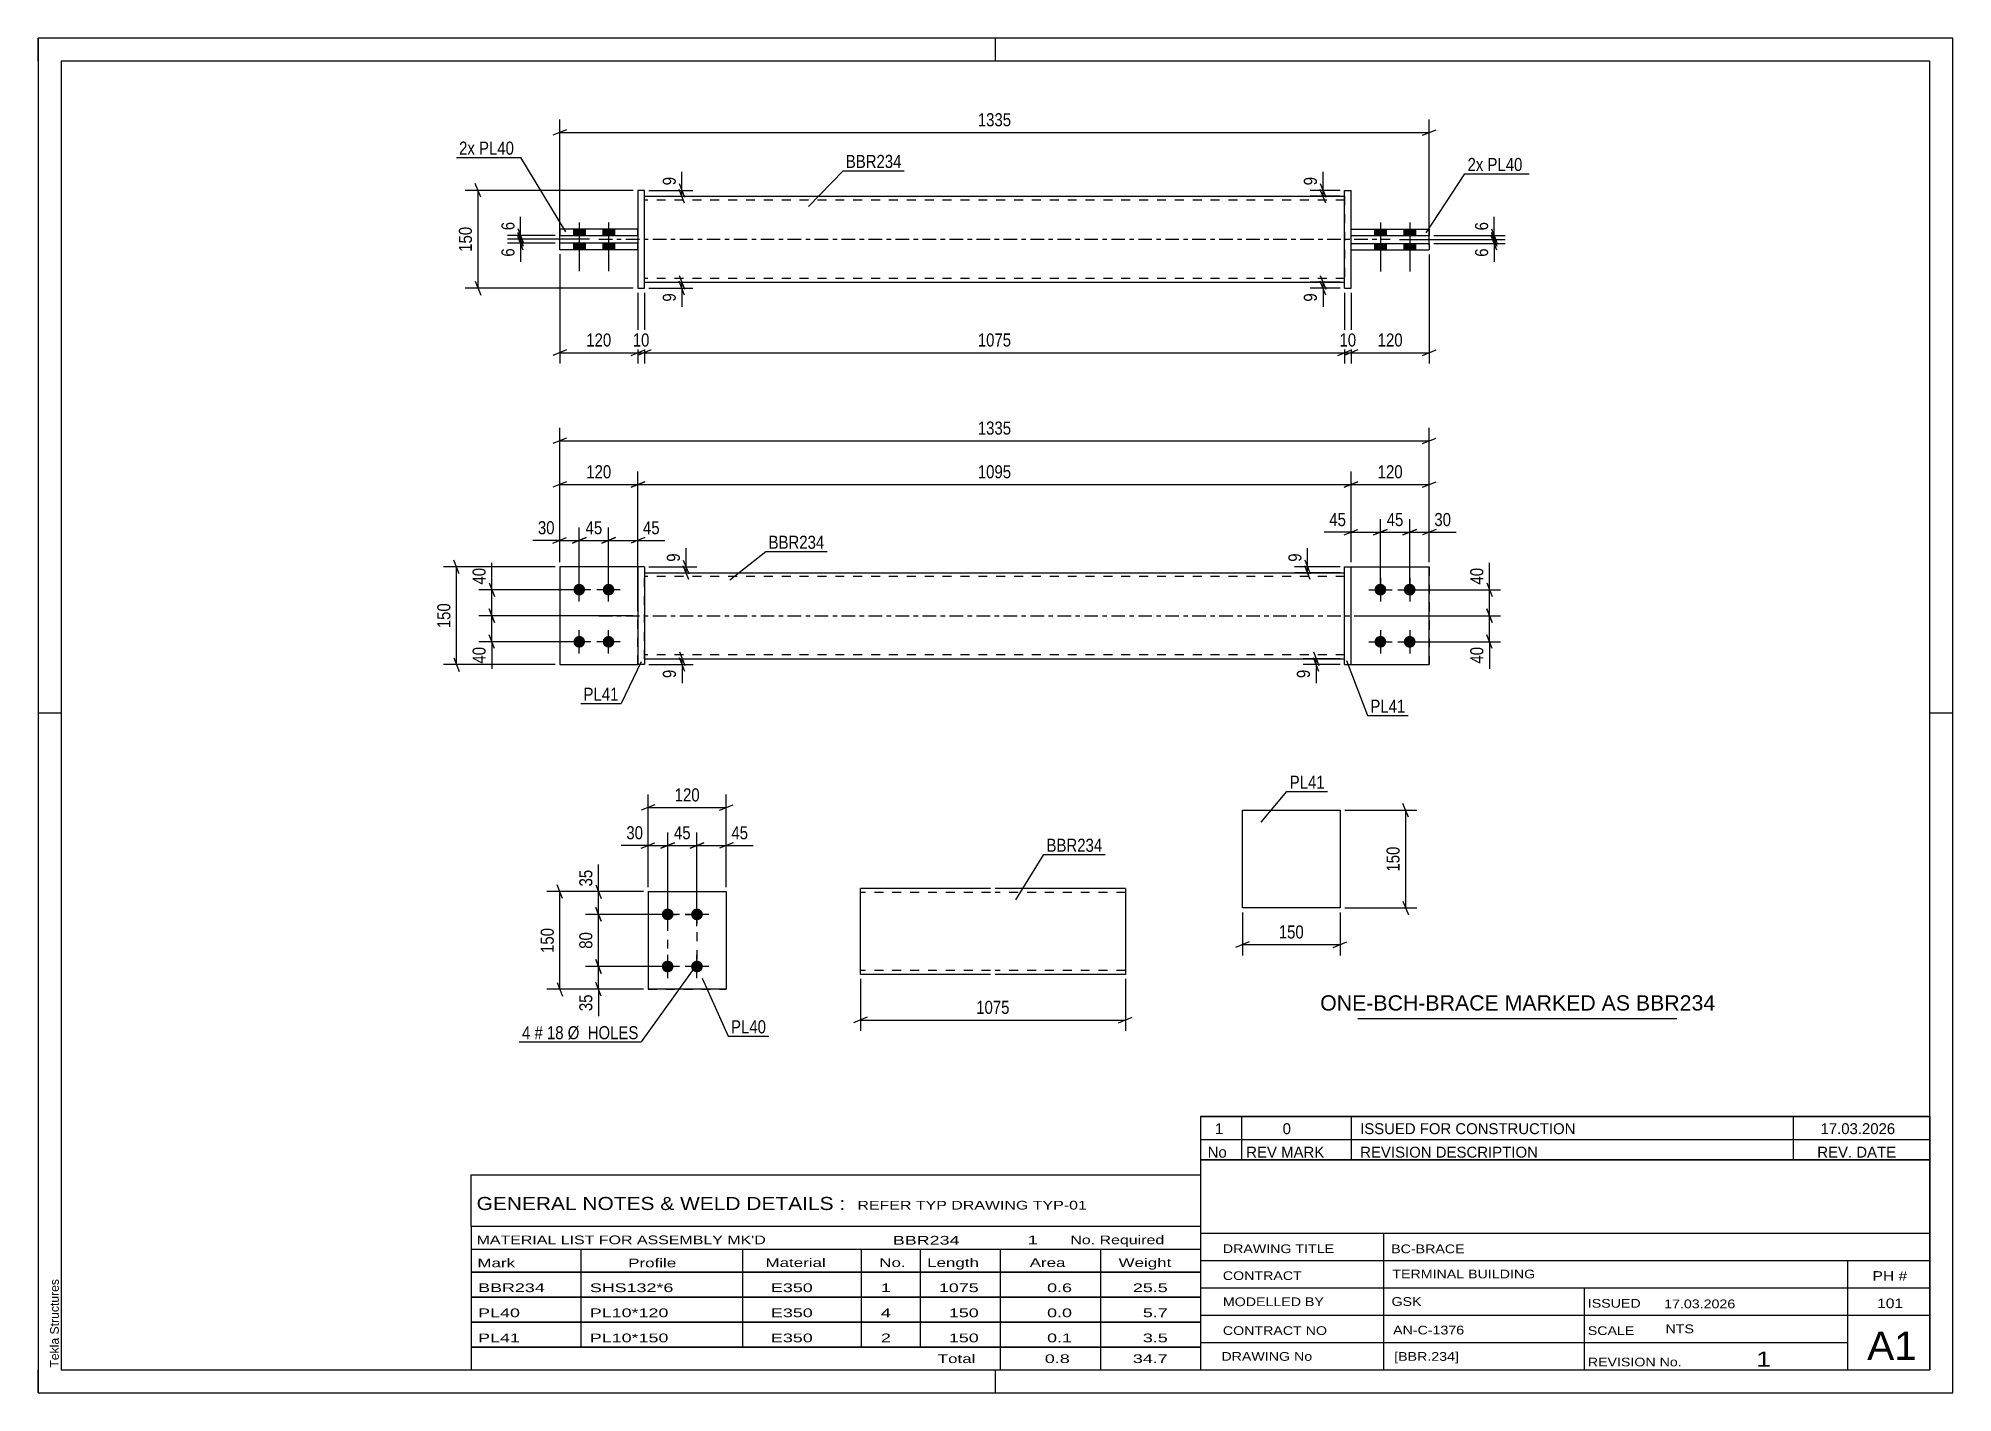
# Paper-space layout 'Layout1' of a CAD drawing. Header units: millimetres. Extents: x 0 to 420, y 0 to 297.
# The model-space entities are those that its viewports show. They can reach past a viewport. Long polylines and large blocks are cut down to what shows.
import ezdxf

# ---------------------------------------------------------------- set-up
doc = ezdxf.new("R2010")
doc.units = ezdxf.units.MM
doc.linetypes.add('DXK_LINE_DOT2', pattern=[3.9198, 1.9599, -1.9599])
doc.linetypes.add('DXK_LINE_DOT3', pattern=[5.9187, 2.979, -0.9799, 0.9799, -0.9799])
doc.layers.add('Viewport layer', color=7, linetype='Continuous', plot=False)
doc.styles.add('Arial', font='ARIAL.TTF', dxfattribs={"height": 0.2})
doc.styles.add('Arial Narrow', font='ARIALN.TTF', dxfattribs={"height": 0.2})

# ---------------------------------------------------------------- blocks, each defined once
blk = doc.blocks.new('Unknown-581632374-1163')
at = {"color": 5, "linetype": 'Continuous'}
for p, q in [((420, 297), (0, 297)), ((0, 297), (0, 0)), ((0, 292), (0, 297)), ((210, 292), (210, 297)), ((420, 0), (420, 297)), ((415, 292), (5, 292)), ((5, 292), (5, 5)), ((415, 5), (415, 292)), ((5, 149), (0, 149)), ((420, 149), (415, 149)), ((0, 0), (0, 5)), ((5, 5), (415, 5)), ((210, 0), (210, 5)), ((0, 0), (420, 0))]:
    blk.add_line(p, q, dxfattribs=at)
at = {"color": 174, "linetype": 'Continuous', "style": 'Arial'}
blk.add_text('Tekla Structures', height=1.9102, rotation=90, dxfattribs=at).set_placement((4.5, 5.5))
blk = doc.blocks.new('Part-581632374-1810 - 1791')
at = {"color": 2, "linetype": 'Continuous'}
for p, q in [((132.97, 179.81), (286.59, 179.81)), ((132.97, 160.95), (286.59, 160.95))]:
    blk.add_line(p, q, dxfattribs=at)
at = {"color": 7, "linetype": 'DXK_LINE_DOT2'}
for p, q in [((132.97, 160.95), (132.97, 179.81)), ((286.59, 178.95), (132.97, 178.95)), ((286.59, 160.95), (286.59, 179.81)), ((286.59, 161.81), (132.97, 161.81))]:
    blk.add_line(p, q, dxfattribs=at)
at = {"color": 7, "linetype": 'DXK_LINE_DOT3'}
blk.add_line((122.97, 170.38), (296.59, 170.38), dxfattribs=at)
blk = doc.blocks.new('Part-581632374-1798 - 1791')
at = {"color": 7, "linetype": 'DXK_LINE_DOT2'}
for p, q in [((288.01, 181.09), (305.16, 181.09)), ((288.01, 159.66), (288.01, 181.09)), ((288.01, 181.09), (305.16, 181.09)), ((305.16, 181.09), (305.16, 181.09)), ((305.16, 181.09), (305.16, 159.66)), ((288.01, 159.66), (288.01, 159.66)), ((288.01, 159.66), (305.16, 159.66)), ((288.01, 159.66), (305.16, 159.66))]:
    blk.add_line(p, q, dxfattribs=at)
blk = doc.blocks.new('Part-581632374-1815 - 1791')
at = {"color": 2, "linetype": 'Continuous'}
for p, q in [((288.01, 181.09), (305.16, 181.09)), ((305.16, 181.09), (305.16, 181.09)), ((305.16, 159.67), (305.16, 181.09)), ((288.01, 159.67), (305.16, 159.67))]:
    blk.add_line(p, q, dxfattribs=at)
at = {"color": 7, "linetype": 'DXK_LINE_DOT2'}
for p, q in [((288.01, 181.09), (305.16, 181.09)), ((288.01, 159.67), (288.01, 181.09)), ((288.01, 159.67), (288.01, 159.67)), ((288.01, 159.67), (305.16, 159.67))]:
    blk.add_line(p, q, dxfattribs=at)
blk = doc.blocks.new('Bolt-581632374-1799 - 1791')
at = {"linetype": 'Continuous'}
for points in [[(118.68, 174.81, -1), (118.68, 177.38, -1)], [(125.11, 174.81, -1), (125.11, 177.38, -1)], [(118.68, 163.38, -1), (118.68, 165.95, -1)], [(125.11, 163.38, -1), (125.11, 165.95, -1)]]:
    blk.add_hatch(color=1, dxfattribs=at).paths.add_polyline_path(points)
at = {"color": 1, "linetype": 'Continuous'}
for p, q in [((118.68, 173.52), (118.68, 178.67)), ((125.11, 173.52), (125.11, 178.67)), ((121.25, 176.09), (116.11, 176.09)), ((127.68, 176.09), (122.54, 176.09)), ((121.25, 164.67), (116.11, 164.67)), ((118.68, 162.09), (118.68, 167.24)), ((127.68, 164.67), (122.54, 164.67)), ((125.11, 162.09), (125.11, 167.24))]:
    blk.add_line(p, q, dxfattribs=at)
blk = doc.blocks.new('Bolt-581632374-1800 - 1791')
at = {"linetype": 'Continuous'}
for points in [[(294.44, 177.38), (294.71, 177.35), (294.97, 177.27), (295.2, 177.13), (295.4, 176.95), (295.56, 176.74), (295.67, 176.49), (295.72, 176.23), (295.72, 175.96), (295.67, 175.7), (295.56, 175.45), (295.4, 175.23), (295.2, 175.05), (294.97, 174.92), (294.71, 174.84), (294.44, 174.81), (294.18, 174.84), (293.92, 174.92), (293.69, 175.05), (293.49, 175.23), (293.33, 175.45), (293.22, 175.7), (293.16, 175.96), (293.16, 176.23), (293.22, 176.49), (293.33, 176.74), (293.49, 176.95), (293.69, 177.13), (293.92, 177.27), (294.18, 177.35)], [(300.87, 177.38), (301.14, 177.35), (301.39, 177.27), (301.63, 177.13), (301.83, 176.95), (301.98, 176.74), (302.09, 176.49), (302.15, 176.23), (302.15, 175.96), (302.09, 175.7), (301.98, 175.45), (301.83, 175.23), (301.63, 175.05), (301.39, 174.92), (301.14, 174.84), (300.87, 174.81), (300.6, 174.84), (300.35, 174.92), (300.12, 175.05), (299.92, 175.23), (299.76, 175.45), (299.65, 175.7), (299.59, 175.96), (299.59, 176.23), (299.65, 176.49), (299.76, 176.74), (299.92, 176.95), (300.12, 177.13), (300.35, 177.27), (300.6, 177.35)], [(294.44, 165.95), (294.71, 165.92), (294.97, 165.84), (295.2, 165.71), (295.4, 165.53), (295.56, 165.31), (295.67, 165.06), (295.72, 164.8), (295.72, 164.53), (295.67, 164.27), (295.56, 164.02), (295.4, 163.81), (295.2, 163.63), (294.97, 163.49), (294.71, 163.41), (294.44, 163.38), (294.18, 163.41), (293.92, 163.49), (293.69, 163.63), (293.49, 163.81), (293.33, 164.02), (293.22, 164.27), (293.16, 164.53), (293.16, 164.8), (293.22, 165.06), (293.33, 165.31), (293.49, 165.53), (293.69, 165.71), (293.92, 165.84), (294.18, 165.92)], [(300.87, 165.95), (301.14, 165.92), (301.39, 165.84), (301.63, 165.71), (301.83, 165.53), (301.98, 165.31), (302.09, 165.06), (302.15, 164.8), (302.15, 164.53), (302.09, 164.27), (301.98, 164.02), (301.83, 163.81), (301.63, 163.63), (301.39, 163.49), (301.14, 163.41), (300.87, 163.38), (300.6, 163.41), (300.35, 163.49), (300.12, 163.63), (299.92, 163.81), (299.76, 164.02), (299.65, 164.27), (299.59, 164.53), (299.59, 164.8), (299.65, 165.06), (299.76, 165.31), (299.92, 165.53), (300.12, 165.71), (300.35, 165.84), (300.6, 165.92)]]:
    blk.add_hatch(color=1, dxfattribs=at).paths.add_polyline_path(points)
at = {"color": 1, "linetype": 'Continuous'}
for p, q in [((294.44, 178.67), (294.44, 173.52)), ((300.87, 178.67), (300.87, 173.52)), ((291.87, 176.09), (297.01, 176.09)), ((298.3, 176.09), (303.44, 176.09)), ((291.87, 164.67), (297.01, 164.67)), ((294.44, 167.24), (294.44, 162.09)), ((298.3, 164.67), (303.44, 164.67)), ((300.87, 167.24), (300.87, 162.09))]:
    blk.add_line(p, q, dxfattribs=at)
blk = doc.blocks.new('Part-581632374-1820 - 1791')
at = {"color": 2, "linetype": 'Continuous'}
for p, q in [((132.97, 181.09), (131.54, 181.09)), ((131.54, 181.09), (131.54, 159.67)), ((132.97, 181.09), (132.97, 159.67)), ((132.97, 159.67), (131.54, 159.67))]:
    blk.add_line(p, q, dxfattribs=at)
blk = doc.blocks.new('Part-581632374-1825 - 1791')
at = {"color": 7, "linetype": 'DXK_LINE_DOT2'}
for p, q in [((131.54, 181.09), (114.4, 181.09)), ((114.4, 181.09), (114.4, 159.67)), ((131.54, 159.67), (131.54, 181.09)), ((114.4, 159.67), (131.54, 159.67))]:
    blk.add_line(p, q, dxfattribs=at)
blk = doc.blocks.new('Part-581632374-1830 - 1791')
at = {"color": 2, "linetype": 'Continuous'}
for p, q in [((131.54, 181.09), (114.4, 181.09)), ((114.4, 181.09), (114.4, 159.67)), ((114.4, 159.67), (131.54, 159.67))]:
    blk.add_line(p, q, dxfattribs=at)
at = {"color": 7, "linetype": 'DXK_LINE_DOT2'}
blk.add_line((131.54, 159.67), (131.54, 181.09), dxfattribs=at)
blk = doc.blocks.new('Part-581632374-1835 - 1791')
at = {"color": 2, "linetype": 'Continuous'}
for p, q in [((286.59, 181.1), (288.01, 181.1)), ((286.59, 159.67), (286.59, 181.1)), ((288.01, 159.67), (288.01, 181.1)), ((286.59, 159.67), (286.59, 159.66)), ((286.59, 159.66), (286.59, 159.67)), ((286.59, 159.67), (288.01, 159.67)), ((286.59, 159.66), (288.01, 159.66))]:
    blk.add_line(p, q, dxfattribs=at)
at = {"color": 7, "linetype": 'DXK_LINE_DOT2'}
for p, q in [((286.59, 181.09), (288.01, 181.09)), ((288.01, 159.67), (288.01, 159.66)), ((288.01, 159.66), (288.01, 159.67))]:
    blk.add_line(p, q, dxfattribs=at)
blk = doc.blocks.new('Part-581632374-2156 - 2128')
at = {"color": 2, "linetype": 'Continuous'}
for p, q in [((132.97, 262.35), (286.59, 262.35)), ((132.97, 243.5), (286.59, 243.5))]:
    blk.add_line(p, q, dxfattribs=at)
at = {"color": 7, "linetype": 'DXK_LINE_DOT2'}
for p, q in [((132.97, 243.5), (132.97, 262.35)), ((286.59, 261.5), (132.97, 261.5)), ((286.59, 262.35), (286.59, 243.5)), ((286.59, 244.35), (132.97, 244.35))]:
    blk.add_line(p, q, dxfattribs=at)
at = {"color": 7, "linetype": 'DXK_LINE_DOT3'}
blk.add_line((122.97, 252.93), (296.59, 252.93), dxfattribs=at)
blk = doc.blocks.new('Part-581632374-2140 - 2128')
at = {"color": 2, "linetype": 'Continuous'}
for p, q in [((132.97, 263.64), (131.54, 263.64)), ((131.54, 263.64), (131.54, 242.21)), ((132.97, 242.21), (132.97, 263.64)), ((131.54, 242.21), (132.97, 242.21))]:
    blk.add_line(p, q, dxfattribs=at)
blk = doc.blocks.new('Part-581632374-2150 - 2128')
at = {"color": 2, "linetype": 'Continuous'}
for p, q in [((131.54, 252.07), (114.4, 252.07)), ((114.4, 250.64), (114.4, 252.07)), ((131.54, 250.64), (131.54, 252.07)), ((131.54, 250.64), (114.4, 250.64))]:
    blk.add_line(p, q, dxfattribs=at)
blk = doc.blocks.new('Part-581632374-2134 - 2128')
at = {"color": 2, "linetype": 'Continuous'}
for p, q in [((288.01, 252.04), (305.16, 252.04)), ((288.01, 250.61), (288.01, 252.04)), ((305.16, 252.04), (305.16, 250.61)), ((288.01, 250.61), (305.16, 250.61)), ((288.01, 250.61), (305.16, 250.61))]:
    blk.add_line(p, q, dxfattribs=at)
at = {"color": 7, "linetype": 'DXK_LINE_DOT2'}
for p, q in [((288.01, 252.04), (305.16, 252.04)), ((288.01, 250.61), (288.01, 250.61))]:
    blk.add_line(p, q, dxfattribs=at)
blk = doc.blocks.new('Part-581632374-2139 - 2128')
at = {"color": 2, "linetype": 'Continuous'}
for p, q in [((288.01, 255.18), (305.16, 255.18)), ((288.01, 253.75), (288.01, 255.18)), ((288.01, 253.75), (305.16, 253.75)), ((288.01, 253.75), (305.16, 253.75)), ((305.16, 255.18), (305.16, 253.75))]:
    blk.add_line(p, q, dxfattribs=at)
at = {"color": 7, "linetype": 'DXK_LINE_DOT2'}
for p, q in [((288.01, 255.18), (305.16, 255.18)), ((288.01, 253.75), (288.01, 253.75))]:
    blk.add_line(p, q, dxfattribs=at)
blk = doc.blocks.new('Part-581632374-2145 - 2128')
at = {"color": 2, "linetype": 'Continuous'}
for p, q in [((114.4, 255.21), (131.54, 255.21)), ((114.4, 255.21), (114.4, 253.78)), ((114.4, 253.78), (131.54, 253.78)), ((131.54, 253.78), (131.54, 255.21))]:
    blk.add_line(p, q, dxfattribs=at)
blk = doc.blocks.new('Part-581632374-2151 - 2128')
at = {"color": 2, "linetype": 'Continuous'}
for p, q in [((286.59, 242.21), (286.59, 263.64)), ((286.59, 263.64), (288.01, 263.64)), ((288.01, 242.21), (288.01, 263.64)), ((286.59, 242.21), (288.01, 242.21)), ((286.59, 242.21), (286.59, 242.21)), ((286.59, 242.21), (286.59, 242.21)), ((286.59, 242.21), (288.01, 242.21)), ((288.01, 242.21), (288.01, 242.21)), ((288.01, 242.21), (288.01, 242.21))]:
    blk.add_line(p, q, dxfattribs=at)
at = {"color": 7, "linetype": 'DXK_LINE_DOT2'}
for q in [(286.59, 263.64), (288.01, 263.64)]:
    blk.add_line((286.59, 263.64), q, dxfattribs=at)
blk = doc.blocks.new('Bolt-581632374-2157 - 2128')
at = {"linetype": 'Continuous'}
for points in [[(295.73, 255.18), (293.16, 255.18), (293.16, 253.75), (295.73, 253.75)], [(295.73, 255.18), (293.16, 255.18), (293.16, 253.75), (295.73, 253.75)], [(295.73, 252.04), (293.16, 252.04), (293.16, 250.61), (295.73, 250.61)], [(295.73, 252.04), (293.16, 252.04), (293.16, 250.61), (295.73, 250.61)], [(302.16, 255.18), (299.59, 255.18), (299.59, 253.75), (302.16, 253.75)], [(302.16, 255.18), (299.59, 255.18), (299.59, 253.75), (302.16, 253.75)], [(302.16, 252.04), (299.59, 252.04), (299.59, 250.61), (302.16, 250.61)], [(302.16, 252.04), (299.59, 252.04), (299.59, 250.61), (302.16, 250.61)]]:
    blk.add_hatch(color=1, dxfattribs=at).paths.add_polyline_path(points)
at = {"color": 1, "linetype": 'Continuous'}
for p, q in [((294.44, 256.61), (294.44, 245.89)), ((294.44, 256.61), (294.44, 245.9)), ((300.87, 256.61), (300.87, 245.89)), ((300.87, 256.61), (300.87, 245.9)), ((293.16, 255.18), (293.16, 253.75)), ((293.16, 255.18), (293.16, 253.75)), ((293.16, 252.04), (293.16, 250.61)), ((293.16, 252.04), (293.16, 250.61)), ((295.73, 255.18), (295.73, 253.75)), ((295.73, 255.18), (295.73, 253.75)), ((295.73, 252.04), (295.73, 250.61)), ((295.73, 252.04), (295.73, 250.61)), ((299.59, 255.18), (299.59, 253.75)), ((299.59, 255.18), (299.59, 253.75)), ((299.59, 252.04), (299.59, 250.61)), ((299.59, 252.04), (299.59, 250.61)), ((302.16, 255.18), (302.16, 253.75)), ((302.16, 255.18), (302.16, 253.75)), ((302.16, 252.04), (302.16, 250.61)), ((302.16, 252.04), (302.16, 250.61))]:
    blk.add_line(p, q, dxfattribs=at)
blk = doc.blocks.new('Bolt-581632374-2158 - 2128')
at = {"linetype": 'Continuous'}
for points in [[(117.4, 253.78), (119.97, 253.78), (119.97, 255.21), (117.4, 255.21)], [(117.4, 253.78), (119.97, 253.78), (119.97, 255.21), (117.4, 255.21)], [(117.4, 250.64), (119.97, 250.64), (119.97, 252.07), (117.4, 252.07)], [(117.4, 250.64), (119.97, 250.64), (119.97, 252.07), (117.4, 252.07)], [(123.82, 253.78), (126.4, 253.78), (126.4, 255.21), (123.82, 255.21)], [(123.82, 253.78), (126.4, 253.78), (126.4, 255.21), (123.82, 255.21)], [(123.82, 250.64), (126.4, 250.64), (126.4, 252.07), (123.82, 252.07)], [(123.82, 250.64), (126.4, 250.64), (126.4, 252.07), (123.82, 252.07)]]:
    blk.add_hatch(color=1, dxfattribs=at).paths.add_polyline_path(points)
at = {"color": 1, "linetype": 'Continuous'}
for p, q in [((118.68, 256.64), (118.68, 245.93)), ((118.68, 256.64), (118.68, 245.93)), ((125.11, 256.64), (125.11, 245.93)), ((125.11, 256.64), (125.11, 245.93)), ((117.4, 255.21), (117.4, 253.78)), ((117.4, 255.21), (117.4, 253.78)), ((117.4, 252.07), (117.4, 250.64)), ((117.4, 252.07), (117.4, 250.64)), ((119.97, 255.21), (119.97, 253.78)), ((119.97, 255.21), (119.97, 253.78)), ((119.97, 252.07), (119.97, 250.64)), ((119.97, 252.07), (119.97, 250.64)), ((123.82, 255.21), (123.82, 253.78)), ((123.82, 255.21), (123.82, 253.78)), ((123.82, 252.07), (123.82, 250.64)), ((123.82, 252.07), (123.82, 250.64)), ((126.4, 255.21), (126.4, 253.78)), ((126.4, 255.21), (126.4, 253.78)), ((126.4, 252.07), (126.4, 250.64)), ((126.4, 252.07), (126.4, 250.64))]:
    blk.add_line(p, q, dxfattribs=at)
blk = doc.blocks.new('Bolt-581632374-1444 - 1410')
at = {"linetype": 'Continuous'}
for points in [[(138.08, 106.17), (138.35, 106.14), (138.6, 106.06), (138.83, 105.92), (139.03, 105.74), (139.19, 105.53), (139.3, 105.28), (139.36, 105.02), (139.36, 104.75), (139.3, 104.49), (139.19, 104.24), (139.03, 104.02), (138.83, 103.84), (138.6, 103.71), (138.35, 103.63), (138.08, 103.6), (137.81, 103.63), (137.55, 103.71), (137.32, 103.84), (137.12, 104.02), (136.96, 104.24), (136.86, 104.49), (136.8, 104.75), (136.8, 105.02), (136.86, 105.28), (136.96, 105.53), (137.12, 105.74), (137.32, 105.92), (137.55, 106.06), (137.81, 106.14)], [(144.51, 106.17), (144.77, 106.14), (145.03, 106.06), (145.26, 105.92), (145.46, 105.74), (145.62, 105.53), (145.73, 105.28), (145.79, 105.02), (145.79, 104.75), (145.73, 104.49), (145.62, 104.24), (145.46, 104.02), (145.26, 103.84), (145.03, 103.71), (144.77, 103.63), (144.51, 103.6), (144.24, 103.63), (143.98, 103.71), (143.75, 103.84), (143.55, 104.02), (143.39, 104.24), (143.28, 104.49), (143.23, 104.75), (143.23, 105.02), (143.28, 105.28), (143.39, 105.53), (143.55, 105.74), (143.75, 105.92), (143.98, 106.06), (144.24, 106.14)], [(138.08, 94.74), (138.35, 94.71), (138.6, 94.63), (138.83, 94.5), (139.03, 94.32), (139.19, 94.1), (139.3, 93.85), (139.36, 93.59), (139.36, 93.32), (139.3, 93.06), (139.19, 92.81), (139.03, 92.6), (138.83, 92.42), (138.6, 92.28), (138.35, 92.2), (138.08, 92.17), (137.81, 92.2), (137.55, 92.28), (137.32, 92.42), (137.12, 92.6), (136.96, 92.81), (136.86, 93.06), (136.8, 93.32), (136.8, 93.59), (136.86, 93.85), (136.96, 94.1), (137.12, 94.32), (137.32, 94.5), (137.55, 94.63), (137.81, 94.71)], [(144.51, 94.74), (144.77, 94.71), (145.03, 94.63), (145.26, 94.5), (145.46, 94.32), (145.62, 94.1), (145.73, 93.85), (145.79, 93.59), (145.79, 93.32), (145.73, 93.06), (145.62, 92.81), (145.46, 92.6), (145.26, 92.42), (145.03, 92.28), (144.77, 92.2), (144.51, 92.17), (144.24, 92.2), (143.98, 92.28), (143.75, 92.42), (143.55, 92.6), (143.39, 92.81), (143.28, 93.06), (143.23, 93.32), (143.23, 93.59), (143.28, 93.85), (143.39, 94.1), (143.55, 94.32), (143.75, 94.5), (143.98, 94.63), (144.24, 94.71)]]:
    blk.add_hatch(color=1, dxfattribs=at).paths.add_polyline_path(points)
at = {"color": 1, "linetype": 'Continuous'}
for p, q in [((138.08, 102.31), (138.08, 107.46)), ((144.51, 102.31), (144.51, 107.46)), ((140.65, 104.88), (135.51, 104.88)), ((147.08, 104.88), (141.93, 104.88)), ((140.65, 93.46), (135.51, 93.46)), ((138.08, 90.88), (138.08, 96.03)), ((147.08, 93.46), (141.93, 93.46)), ((144.51, 90.88), (144.51, 96.03))]:
    blk.add_line(p, q, dxfattribs=at)
blk = doc.blocks.new('Part-581632374-1459 - 1410')
at = {"color": 2, "linetype": 'Continuous'}
for p, q in [((133.79, 109.88), (150.93, 109.88)), ((133.79, 109.88), (133.79, 88.46)), ((150.93, 109.88), (150.93, 109.88)), ((150.93, 109.88), (150.93, 88.46)), ((150.93, 88.46), (133.79, 88.46)), ((133.79, 88.46), (133.79, 88.46))]:
    blk.add_line(p, q, dxfattribs=at)
at = {"color": 7, "linetype": 'DXK_LINE_DOT2'}
for p, q in [((133.79, 109.88), (150.93, 109.88)), ((150.93, 109.88), (150.93, 109.88)), ((133.79, 88.46), (150.93, 88.46))]:
    blk.add_line(p, q, dxfattribs=at)
blk = doc.blocks.new('Part-581632374-1390 - 1374')
at = {"color": 2, "linetype": 'Continuous'}
for p, q in [((264.18, 106.3), (264.18, 127.73)), ((264.18, 127.73), (285.61, 127.73)), ((285.61, 127.73), (285.61, 106.3)), ((285.61, 106.3), (264.18, 106.3))]:
    blk.add_line(p, q, dxfattribs=at)
blk = doc.blocks.new('Part-581632374-1273 - 1255')
at = {"color": 2, "linetype": 'Continuous'}
for p, q in [((208.92, 110.58), (180.35, 110.58)), ((180.35, 91.85), (180.35, 110.58)), ((238.49, 110.58), (209.92, 110.58)), ((238.49, 110.58), (238.49, 110.45)), ((238.49, 110.45), (238.49, 108.87)), ((238.49, 108.87), (238.49, 91.72)), ((180.35, 91.72), (180.35, 91.85)), ((208.92, 91.72), (180.35, 91.72)), ((238.49, 91.72), (209.92, 91.72))]:
    blk.add_line(p, q, dxfattribs=at)
at = {"color": 7, "linetype": 'DXK_LINE_DOT2'}
for p, q in [((208.92, 109.72), (180.35, 109.72)), ((238.49, 109.72), (209.92, 109.72)), ((238.49, 110.08), (238.49, 108.87)), ((180.35, 92.58), (180.35, 92.64)), ((208.92, 92.58), (180.35, 92.58)), ((238.49, 92.58), (209.92, 92.58)), ((238.49, 92.64), (238.49, 92.78)), ((238.49, 92.58), (238.49, 92.64)), ((238.49, 92.58), (238.49, 92.64)), ((180.35, 91.72), (180.35, 91.72))]:
    blk.add_line(p, q, dxfattribs=at)
blk = doc.blocks.new('Rectangle-581632374-1568 - 1410')
at = {"color": 1, "linetype": 'DXK_LINE_DOT2'}
blk.add_lwpolyline([(138.08, 104.88), (144.51, 104.88), (144.51, 93.46), (138.08, 93.46), (138.08, 104.88)], close=True, dxfattribs=at)
blk = doc.blocks.new('StraightDimension-581632374-1869 - 1791')
at = {"color": 7, "linetype": 'Continuous'}
for p, q in [((130.54, 170.38), (96.64, 170.38)), ((98.89, 171.88), (100.09, 168.88)), ((99.49, 164.67), (99.49, 170.38)), ((117.68, 164.67), (96.64, 164.67)), ((100.09, 163.17), (98.89, 166.17))]:
    blk.add_line(p, q, dxfattribs=at)
at = {"color": 0}
blk.add_wipeout([(98.74, 164.14), (94.54, 164.14), (94.54, 159.28), (98.74, 159.28)], dxfattribs=at)
at = {"color": 7, "linetype": 'Continuous'}
blk.add_line((99.49, 164.67), (99.49, 158.76), dxfattribs=at)
blk.add_line((99.49, 164.67), (99.49, 158.76), dxfattribs=at)
at = {"color": 3, "style": 'Arial Narrow'}
blk.add_text('40', height=2.863, rotation=90.0002, dxfattribs=at).set_placement((98.14, 159.88))
blk = doc.blocks.new('StraightDimension-581632374-2023 - 1791')
at = {"color": 7, "linetype": 'Continuous'}
for p, q in [((114.4, 182.09), (114.4, 211.6)), ((305.16, 182.09), (305.16, 211.6)), ((115.9, 209.35), (112.9, 208.15)), ((114.4, 208.75), (305.16, 208.75)), ((303.66, 208.15), (306.66, 209.35))]:
    blk.add_line(p, q, dxfattribs=at)
at = {"color": 0}
blk.add_wipeout([(214.03, 209.5), (214.03, 213.7), (205.52, 213.7), (205.52, 209.5)], dxfattribs=at)
at = {"color": 3, "style": 'Arial Narrow'}
blk.add_text('1335', height=2.863, dxfattribs=at).set_placement((206.12, 210.1))
blk = doc.blocks.new('StraightDimension-581632374-1842 - 1791')
at = {"color": 7, "linetype": 'Continuous'}
for p, q in [((285.59, 181.1), (275.61, 181.1)), ((277.86, 182.6), (279.06, 179.6)), ((279.06, 178.31), (277.86, 181.31)), ((278.46, 179.81), (278.46, 181.1)), ((285.59, 179.81), (275.61, 179.81))]:
    blk.add_line(p, q, dxfattribs=at)
at = {"color": 0}
blk.add_wipeout([(277.71, 184.65), (273.51, 184.65), (273.51, 181.62), (277.71, 181.62)], dxfattribs=at)
at = {"color": 7, "linetype": 'Continuous'}
blk.add_line((278.46, 181.1), (278.46, 185.17), dxfattribs=at)
blk.add_line((278.46, 181.1), (278.46, 185.17), dxfattribs=at)
at = {"color": 3, "style": 'Arial Narrow'}
blk.add_text('9', height=2.86, rotation=90.0002, dxfattribs=at).set_placement((277.11, 182.22))
blk = doc.blocks.new('StraightDimension-581632374-2043 - 1791')
at = {"color": 7, "linetype": 'Continuous'}
for p, q in [((286.51, 188.09), (289.51, 189.29)), ((288.01, 182.09), (288.01, 191.54)), ((295.94, 189.29), (292.94, 188.09)), ((294.44, 177.09), (294.44, 191.54)), ((288.01, 188.69), (294.44, 188.69))]:
    blk.add_line(p, q, dxfattribs=at)
at = {"color": 0}
blk.add_wipeout([(287.49, 189.44), (287.49, 193.64), (282.63, 193.64), (282.63, 189.44)], dxfattribs=at)
at = {"color": 7, "linetype": 'Continuous'}
blk.add_line((288.01, 188.69), (282.11, 188.69), dxfattribs=at)
blk.add_line((288.01, 188.69), (282.11, 188.69), dxfattribs=at)
at = {"color": 3, "style": 'Arial Narrow'}
blk.add_text('45', height=2.863, dxfattribs=at).set_placement((283.23, 190.04))
blk = doc.blocks.new('StraightDimension-581632374-1851 - 1791')
at = {"color": 7, "linetype": 'Continuous'}
for p, q in [((285.59, 160.95), (277.48, 160.95)), ((285.59, 159.67), (277.48, 159.67)), ((279.73, 162.45), (280.93, 159.45)), ((280.93, 158.17), (279.73, 161.17)), ((280.33, 159.67), (280.33, 160.95))]:
    blk.add_line(p, q, dxfattribs=at)
at = {"color": 0}
blk.add_wipeout([(279.58, 159.14), (275.38, 159.14), (275.38, 156.11), (279.58, 156.11)], dxfattribs=at)
at = {"color": 7, "linetype": 'Continuous'}
blk.add_line((280.33, 159.67), (280.33, 155.59), dxfattribs=at)
blk.add_line((280.33, 159.67), (280.33, 155.59), dxfattribs=at)
at = {"color": 3, "style": 'Arial Narrow'}
blk.add_text('9', height=2.86, rotation=90.0002, dxfattribs=at).set_placement((278.98, 156.71))
blk = doc.blocks.new('StraightDimension-581632374-1988 - 1791')
at = {"color": 7, "linetype": 'Continuous'}
for p, q in [((114.4, 182.09), (114.4, 202.02)), ((131.54, 171.38), (131.54, 202.02)), ((115.9, 199.77), (112.9, 198.57)), ((114.4, 199.17), (131.54, 199.17)), ((130.04, 198.57), (133.04, 199.77))]:
    blk.add_line(p, q, dxfattribs=at)
at = {"color": 0}
blk.add_wipeout([(126.31, 199.92), (126.31, 204.12), (119.62, 204.12), (119.62, 199.92)], dxfattribs=at)
at = {"color": 3, "style": 'Arial Narrow'}
blk.add_text('120', height=2.863, dxfattribs=at).set_placement((120.22, 200.52))
blk = doc.blocks.new('StraightDimension-581632374-1924 - 1791')
at = {"color": 7, "linetype": 'Continuous'}
for p, q in [((118.68, 177.09), (118.68, 189.75)), ((125.11, 177.09), (125.11, 189.75)), ((117.18, 186.3), (120.18, 187.5)), ((118.68, 186.9), (125.11, 186.9)), ((126.61, 187.5), (123.61, 186.3))]:
    blk.add_line(p, q, dxfattribs=at)
at = {"color": 0}
blk.add_wipeout([(124.32, 187.65), (124.32, 191.85), (119.47, 191.85), (119.47, 187.65)], dxfattribs=at)
at = {"color": 3, "style": 'Arial Narrow'}
blk.add_text('45', height=2.863, dxfattribs=at).set_placement((120.07, 188.25))
blk = doc.blocks.new('StraightDimension-581632374-1860 - 1791')
at = {"color": 7, "linetype": 'Continuous'}
for p, q in [((133.97, 160.95), (143.64, 160.95)), ((133.97, 159.67), (143.64, 159.67)), ((140.64, 162.45), (141.84, 159.45)), ((141.84, 158.17), (140.64, 161.17)), ((141.24, 159.67), (141.24, 160.95))]:
    blk.add_line(p, q, dxfattribs=at)
at = {"color": 0}
blk.add_wipeout([(140.49, 159.14), (136.29, 159.14), (136.29, 156.11), (140.49, 156.11)], dxfattribs=at)
at = {"color": 7, "linetype": 'Continuous'}
blk.add_line((141.24, 159.67), (141.24, 155.59), dxfattribs=at)
blk.add_line((141.24, 159.67), (141.24, 155.59), dxfattribs=at)
at = {"color": 3, "style": 'Arial Narrow'}
blk.add_text('9', height=2.86, rotation=90.0002, dxfattribs=at).set_placement((139.89, 156.71))
blk = doc.blocks.new('StraightDimension-581632374-1878 - 1791')
at = {"color": 7, "linetype": 'Continuous'}
for p, q in [((98.89, 177.59), (100.09, 174.59)), ((117.68, 176.09), (96.64, 176.09)), ((99.49, 170.38), (99.49, 176.09)), ((130.54, 170.38), (96.64, 170.38)), ((100.09, 168.88), (98.89, 171.88))]:
    blk.add_line(p, q, dxfattribs=at)
at = {"color": 0}
blk.add_wipeout([(98.74, 181.47), (94.54, 181.47), (94.54, 176.62), (98.74, 176.62)], dxfattribs=at)
at = {"color": 7, "linetype": 'Continuous'}
blk.add_line((99.49, 176.09), (99.49, 182), dxfattribs=at)
blk.add_line((99.49, 176.09), (99.49, 182), dxfattribs=at)
at = {"color": 3, "style": 'Arial Narrow'}
blk.add_text('40', height=2.863, rotation=90.0002, dxfattribs=at).set_placement((98.14, 177.22))
blk = doc.blocks.new('StraightDimension-581632374-1888 - 1791')
at = {"color": 7, "linetype": 'Continuous'}
for p, q in [((113.4, 181.09), (88.9, 181.09)), ((92.35, 179.59), (91.15, 182.59)), ((91.75, 159.67), (91.75, 181.09)), ((113.4, 159.67), (88.9, 159.67)), ((91.15, 161.17), (92.35, 158.17))]:
    blk.add_line(p, q, dxfattribs=at)
at = {"color": 0}
blk.add_wipeout([(91, 173.72), (86.8, 173.72), (86.8, 167.04), (91, 167.04)], dxfattribs=at)
at = {"color": 3, "style": 'Arial Narrow'}
blk.add_text('150', height=2.863, rotation=90.0002, dxfattribs=at).set_placement((90.4, 167.64))
blk = doc.blocks.new('StraightDimension-581632374-1908 - 1791')
at = {"color": 7, "linetype": 'Continuous'}
for p, q in [((125.11, 177.09), (125.11, 189.75)), ((131.54, 182.09), (131.54, 189.75)), ((123.61, 186.3), (126.61, 187.5)), ((125.11, 186.9), (131.54, 186.9)), ((133.04, 187.5), (130.04, 186.3))]:
    blk.add_line(p, q, dxfattribs=at)
at = {"color": 0}
blk.add_wipeout([(136.92, 187.65), (136.92, 191.85), (132.06, 191.85), (132.06, 187.65)], dxfattribs=at)
at = {"color": 7, "linetype": 'Continuous'}
blk.add_line((131.54, 186.9), (137.44, 186.9), dxfattribs=at)
blk.add_line((131.54, 186.9), (137.44, 186.9), dxfattribs=at)
at = {"color": 3, "style": 'Arial Narrow'}
blk.add_text('45', height=2.863, dxfattribs=at).set_placement((132.66, 188.25))
blk = doc.blocks.new('StraightDimension-581632374-1937 - 1791')
at = {"color": 7, "linetype": 'Continuous'}
for p, q in [((114.4, 182.09), (114.4, 189.75)), ((118.68, 177.09), (118.68, 189.75)), ((112.9, 186.3), (115.9, 187.5)), ((114.4, 186.9), (118.68, 186.9)), ((120.18, 187.5), (117.18, 186.3))]:
    blk.add_line(p, q, dxfattribs=at)
at = {"color": 0}
blk.add_wipeout([(113.87, 187.65), (113.87, 191.85), (109.01, 191.85), (109.01, 187.65)], dxfattribs=at)
at = {"color": 7, "linetype": 'Continuous'}
blk.add_line((114.4, 186.9), (108.49, 186.9), dxfattribs=at)
blk.add_line((114.4, 186.9), (108.49, 186.9), dxfattribs=at)
at = {"color": 3, "style": 'Arial Narrow'}
blk.add_text('30', height=2.863, dxfattribs=at).set_placement((109.61, 188.25))
blk = doc.blocks.new('StraightDimension-581632374-2059 - 1791')
at = {"color": 7, "linetype": 'Continuous'}
for p, q in [((292.94, 188.09), (295.94, 189.29)), ((294.44, 177.09), (294.44, 191.54)), ((302.37, 189.29), (299.37, 188.09)), ((300.87, 177.09), (300.87, 191.54)), ((294.44, 188.69), (300.87, 188.69))]:
    blk.add_line(p, q, dxfattribs=at)
at = {"color": 0}
blk.add_wipeout([(300.08, 189.44), (300.08, 193.64), (295.23, 193.64), (295.23, 189.44)], dxfattribs=at)
at = {"color": 3, "style": 'Arial Narrow'}
blk.add_text('45', height=2.863, dxfattribs=at).set_placement((295.83, 190.04))
blk = doc.blocks.new('StraightDimension-581632374-1954 - 1791')
at = {"color": 7, "linetype": 'Continuous'}
for p, q in [((288.01, 182.09), (288.01, 202.02)), ((305.16, 182.09), (305.16, 202.02)), ((289.51, 199.77), (286.51, 198.57)), ((288.01, 199.17), (305.16, 199.17)), ((303.66, 198.57), (306.66, 199.77))]:
    blk.add_line(p, q, dxfattribs=at)
at = {"color": 0}
blk.add_wipeout([(299.93, 199.92), (299.93, 204.12), (293.24, 204.12), (293.24, 199.92)], dxfattribs=at)
at = {"color": 3, "style": 'Arial Narrow'}
blk.add_text('120', height=2.863, dxfattribs=at).set_placement((293.84, 200.52))
blk = doc.blocks.new('StraightDimension-581632374-1973 - 1791')
at = {"color": 7, "linetype": 'Continuous'}
for p, q in [((131.54, 171.38), (131.54, 202.02)), ((288.01, 182.09), (288.01, 202.02)), ((133.04, 199.77), (130.04, 198.57)), ((131.54, 199.17), (288.01, 199.17)), ((286.51, 198.57), (289.51, 199.77))]:
    blk.add_line(p, q, dxfattribs=at)
at = {"color": 0}
blk.add_wipeout([(214.03, 199.92), (214.03, 204.12), (205.52, 204.12), (205.52, 199.92)], dxfattribs=at)
at = {"color": 3, "style": 'Arial Narrow'}
blk.add_text('1095', height=2.863, dxfattribs=at).set_placement((206.12, 200.52))
blk = doc.blocks.new('StraightDimension-581632374-2004 - 1791')
at = {"color": 7, "linetype": 'Continuous'}
for p, q in [((317.77, 177.59), (318.97, 174.59)), ((301.87, 176.09), (320.77, 176.09)), ((318.37, 170.38), (318.37, 176.09)), ((289.01, 170.38), (320.77, 170.38)), ((318.97, 168.88), (317.77, 171.88))]:
    blk.add_line(p, q, dxfattribs=at)
at = {"color": 0}
blk.add_wipeout([(317.62, 181.47), (313.42, 181.47), (313.42, 176.62), (317.62, 176.62)], dxfattribs=at)
at = {"color": 7, "linetype": 'Continuous'}
blk.add_line((318.37, 176.09), (318.37, 182), dxfattribs=at)
blk.add_line((318.37, 176.09), (318.37, 182), dxfattribs=at)
at = {"color": 3, "style": 'Arial Narrow'}
blk.add_text('40', height=2.863, rotation=90.0002, dxfattribs=at).set_placement((317.02, 177.22))
blk = doc.blocks.new('StraightDimension-581632374-2072 - 1791')
at = {"color": 7, "linetype": 'Continuous'}
for p, q in [((299.37, 188.09), (302.37, 189.29)), ((300.87, 177.09), (300.87, 191.54)), ((306.66, 189.29), (303.66, 188.09)), ((305.16, 182.09), (305.16, 191.54)), ((300.87, 188.69), (305.16, 188.69))]:
    blk.add_line(p, q, dxfattribs=at)
at = {"color": 0}
blk.add_wipeout([(310.54, 189.44), (310.54, 193.64), (305.68, 193.64), (305.68, 189.44)], dxfattribs=at)
at = {"color": 7, "linetype": 'Continuous'}
blk.add_line((305.16, 188.69), (311.06, 188.69), dxfattribs=at)
blk.add_line((305.16, 188.69), (311.06, 188.69), dxfattribs=at)
at = {"color": 3, "style": 'Arial Narrow'}
blk.add_text('30', height=2.863, dxfattribs=at).set_placement((306.28, 190.04))
blk = doc.blocks.new('StraightDimension-581632374-2013 - 1791')
at = {"color": 7, "linetype": 'Continuous'}
for p, q in [((289.01, 170.38), (320.77, 170.38)), ((317.77, 171.88), (318.97, 168.88)), ((318.37, 164.67), (318.37, 170.38)), ((301.87, 164.67), (320.77, 164.67)), ((318.97, 163.17), (317.77, 166.17))]:
    blk.add_line(p, q, dxfattribs=at)
at = {"color": 0}
blk.add_wipeout([(317.62, 164.14), (313.42, 164.14), (313.42, 159.28), (317.62, 159.28)], dxfattribs=at)
at = {"color": 7, "linetype": 'Continuous'}
blk.add_line((318.37, 164.67), (318.37, 158.76), dxfattribs=at)
blk.add_line((318.37, 164.67), (318.37, 158.76), dxfattribs=at)
at = {"color": 3, "style": 'Arial Narrow'}
blk.add_text('40', height=2.863, rotation=90.0002, dxfattribs=at).set_placement((317.02, 159.88))
blk = doc.blocks.new('StraightDimension-581632374-2089 - 1791')
at = {"color": 7, "linetype": 'Continuous'}
for p, q in [((133.97, 181.09), (144.5, 181.09)), ((141.5, 182.59), (142.7, 179.59)), ((142.7, 178.31), (141.5, 181.31)), ((142.1, 179.81), (142.1, 181.09)), ((133.97, 179.81), (144.5, 179.81))]:
    blk.add_line(p, q, dxfattribs=at)
at = {"color": 0}
blk.add_wipeout([(141.35, 184.65), (137.15, 184.65), (137.15, 181.62), (141.35, 181.62)], dxfattribs=at)
at = {"color": 7, "linetype": 'Continuous'}
blk.add_line((142.1, 181.09), (142.1, 185.17), dxfattribs=at)
blk.add_line((142.1, 181.09), (142.1, 185.17), dxfattribs=at)
at = {"color": 3, "style": 'Arial Narrow'}
blk.add_text('9', height=2.86, rotation=90.0002, dxfattribs=at).set_placement((140.75, 182.22))
blk = doc.blocks.new('StraightDimension-581632374-2214 - 2128')
at = {"color": 7, "linetype": 'Continuous'}
for p, q in [((140.6, 265.14), (141.8, 262.14)), ((133.97, 263.64), (143.6, 263.64)), ((133.97, 262.35), (143.6, 262.35)), ((141.8, 260.85), (140.6, 263.85)), ((141.2, 262.35), (141.2, 263.64))]:
    blk.add_line(p, q, dxfattribs=at)
at = {"color": 0}
blk.add_wipeout([(140.45, 267.19), (136.25, 267.19), (136.25, 264.17), (140.45, 264.17)], dxfattribs=at)
at = {"color": 7, "linetype": 'Continuous'}
blk.add_line((141.2, 263.64), (141.2, 267.72), dxfattribs=at)
blk.add_line((141.2, 263.64), (141.2, 267.72), dxfattribs=at)
at = {"color": 3, "style": 'Arial Narrow'}
blk.add_text('9', height=2.86, rotation=90.0002, dxfattribs=at).set_placement((139.85, 264.77))
blk = doc.blocks.new('StraightDimension-581632374-2273 - 2128')
at = {"color": 7, "linetype": 'Continuous'}
for p, q in [((132.97, 241.21), (132.97, 225.66)), ((286.59, 241.21), (286.59, 225.66)), ((134.47, 228.66), (131.47, 227.46)), ((132.97, 228.06), (286.59, 228.06)), ((285.09, 227.46), (288.09, 228.66))]:
    blk.add_line(p, q, dxfattribs=at)
at = {"color": 0}
blk.add_wipeout([(214.03, 228.81), (214.03, 233.01), (205.52, 233.01), (205.52, 228.81)], dxfattribs=at)
at = {"color": 3, "style": 'Arial Narrow'}
blk.add_text('1075', height=2.863, dxfattribs=at).set_placement((206.12, 229.41))
blk = doc.blocks.new('StraightDimension-581632374-2162 - 2128')
at = {"color": 7, "linetype": 'Continuous'}
for p, q in [((113.4, 253.78), (102.96, 253.78)), ((120.9, 252.93), (102.96, 252.93)), ((105.21, 255.28), (106.41, 252.28)), ((106.41, 251.43), (105.21, 254.43)), ((105.81, 252.93), (105.81, 253.78))]:
    blk.add_line(p, q, dxfattribs=at)
at = {"color": 0}
blk.add_wipeout([(105.06, 257.34), (100.86, 257.34), (100.86, 254.31), (105.06, 254.31)], dxfattribs=at)
at = {"color": 7, "linetype": 'Continuous'}
blk.add_line((105.81, 253.78), (105.81, 257.86), dxfattribs=at)
blk.add_line((105.81, 253.78), (105.81, 257.86), dxfattribs=at)
at = {"color": 3, "style": 'Arial Narrow'}
blk.add_text('6', height=2.86, rotation=90.0002, dxfattribs=at).set_placement((104.46, 254.91))
blk = doc.blocks.new('StraightDimension-581632374-2174 - 2128')
at = {"color": 7, "linetype": 'Continuous'}
for p, q in [((120.9, 252.93), (102.96, 252.93)), ((113.4, 252.07), (102.96, 252.07)), ((105.21, 254.43), (106.41, 251.43)), ((106.41, 250.57), (105.21, 253.57)), ((105.81, 252.07), (105.81, 252.93))]:
    blk.add_line(p, q, dxfattribs=at)
at = {"color": 0}
blk.add_wipeout([(105.06, 251.54), (100.86, 251.54), (100.86, 248.52), (105.06, 248.52)], dxfattribs=at)
at = {"color": 7, "linetype": 'Continuous'}
blk.add_line((105.81, 252.07), (105.81, 247.99), dxfattribs=at)
blk.add_line((105.81, 252.07), (105.81, 247.99), dxfattribs=at)
at = {"color": 3, "style": 'Arial Narrow'}
blk.add_text('6', height=2.86, rotation=90.0002, dxfattribs=at).set_placement((104.46, 249.12))
blk = doc.blocks.new('StraightDimension-581632374-2185 - 2128')
at = {"color": 7, "linetype": 'Continuous'}
for p, q in [((281.25, 265.14), (282.45, 262.14)), ((285.59, 263.64), (279, 263.64)), ((285.59, 262.35), (279, 262.35)), ((282.45, 260.85), (281.25, 263.85)), ((281.85, 262.35), (281.85, 263.64))]:
    blk.add_line(p, q, dxfattribs=at)
at = {"color": 0}
blk.add_wipeout([(281.1, 267.19), (276.9, 267.19), (276.9, 264.16), (281.1, 264.16)], dxfattribs=at)
at = {"color": 7, "linetype": 'Continuous'}
blk.add_line((281.85, 263.64), (281.85, 267.72), dxfattribs=at)
blk.add_line((281.85, 263.64), (281.85, 267.72), dxfattribs=at)
at = {"color": 3, "style": 'Arial Narrow'}
blk.add_text('9', height=2.86, rotation=90.0002, dxfattribs=at).set_placement((280.5, 264.76))
blk = doc.blocks.new('StraightDimension-581632374-2196 - 2128')
at = {"color": 7, "linetype": 'Continuous'}
for p, q in [((298.66, 252.89), (321.82, 252.89)), ((306.16, 253.75), (321.82, 253.75)), ((318.82, 255.25), (320.02, 252.25)), ((320.02, 251.39), (318.82, 254.39)), ((319.42, 252.89), (319.42, 253.75))]:
    blk.add_line(p, q, dxfattribs=at)
at = {"color": 0}
blk.add_wipeout([(318.67, 257.31), (314.47, 257.31), (314.47, 254.28), (318.67, 254.28)], dxfattribs=at)
at = {"color": 7, "linetype": 'Continuous'}
blk.add_line((319.42, 253.75), (319.42, 257.83), dxfattribs=at)
blk.add_line((319.42, 253.75), (319.42, 257.83), dxfattribs=at)
at = {"color": 3, "style": 'Arial Narrow'}
blk.add_text('6', height=2.86, rotation=90.0002, dxfattribs=at).set_placement((318.07, 254.88))
blk = doc.blocks.new('StraightDimension-581632374-2205 - 2128')
at = {"color": 7, "linetype": 'Continuous'}
for p, q in [((298.66, 252.89), (321.82, 252.89)), ((306.16, 252.04), (321.82, 252.04)), ((318.82, 254.39), (320.02, 251.39)), ((320.02, 250.54), (318.82, 253.54)), ((319.42, 252.04), (319.42, 252.89))]:
    blk.add_line(p, q, dxfattribs=at)
at = {"color": 0}
blk.add_wipeout([(318.67, 251.51), (314.47, 251.51), (314.47, 248.49), (318.67, 248.49)], dxfattribs=at)
at = {"color": 7, "linetype": 'Continuous'}
blk.add_line((319.42, 252.04), (319.42, 247.96), dxfattribs=at)
blk.add_line((319.42, 252.04), (319.42, 247.96), dxfattribs=at)
at = {"color": 3, "style": 'Arial Narrow'}
blk.add_text('6', height=2.86, rotation=90.0002, dxfattribs=at).set_placement((318.07, 249.09))
blk = doc.blocks.new('StraightDimension-581632374-2225 - 2128')
at = {"color": 7, "linetype": 'Continuous'}
for p, q in [((281.25, 245), (282.45, 242)), ((282.45, 240.71), (281.25, 243.71)), ((285.59, 243.5), (279, 243.5)), ((285.59, 242.21), (279, 242.21)), ((281.85, 242.21), (281.85, 243.5))]:
    blk.add_line(p, q, dxfattribs=at)
at = {"color": 0}
blk.add_wipeout([(281.1, 241.69), (276.9, 241.69), (276.9, 238.66), (281.1, 238.66)], dxfattribs=at)
at = {"color": 7, "linetype": 'Continuous'}
blk.add_line((281.85, 242.21), (281.85, 238.14), dxfattribs=at)
blk.add_line((281.85, 242.21), (281.85, 238.14), dxfattribs=at)
at = {"color": 3, "style": 'Arial Narrow'}
blk.add_text('9', height=2.86, rotation=90.0002, dxfattribs=at).set_placement((280.5, 239.26))
blk = doc.blocks.new('StraightDimension-581632374-2235 - 2128')
at = {"color": 7, "linetype": 'Continuous'}
for p, q in [((305.16, 249.61), (305.16, 225.66)), ((288.01, 241.21), (288.01, 225.66)), ((289.51, 228.66), (286.51, 227.46)), ((288.01, 228.06), (305.16, 228.06)), ((303.66, 227.46), (306.66, 228.66))]:
    blk.add_line(p, q, dxfattribs=at)
at = {"color": 0}
blk.add_wipeout([(299.93, 228.81), (299.93, 233.01), (293.24, 233.01), (293.24, 228.81)], dxfattribs=at)
at = {"color": 3, "style": 'Arial Narrow'}
blk.add_text('120', height=2.863, dxfattribs=at).set_placement((293.84, 229.41))
blk = doc.blocks.new('StraightDimension-581632374-2245 - 2128')
at = {"color": 7, "linetype": 'Continuous'}
for p, q in [((286.59, 241.21), (286.59, 225.66)), ((288.01, 241.21), (288.01, 225.66)), ((285.09, 227.46), (288.09, 228.66)), ((289.51, 228.66), (286.51, 227.46)), ((286.59, 228.06), (288.01, 228.06))]:
    blk.add_line(p, q, dxfattribs=at)
at = {"color": 0}
blk.add_wipeout([(289.73, 228.81), (289.73, 233.01), (284.87, 233.01), (284.87, 228.81)], dxfattribs=at)
at = {"color": 3, "style": 'Arial Narrow'}
blk.add_text('10', height=2.863, dxfattribs=at).set_placement((285.47, 229.41))
blk = doc.blocks.new('StraightDimension-581632374-2254 - 2128')
at = {"color": 7, "linetype": 'Continuous'}
for p, q in [((114.4, 249.64), (114.4, 225.66)), ((131.54, 241.21), (131.54, 225.66)), ((115.9, 228.66), (112.9, 227.46)), ((114.4, 228.06), (131.54, 228.06)), ((130.04, 227.46), (133.04, 228.66))]:
    blk.add_line(p, q, dxfattribs=at)
at = {"color": 0}
blk.add_wipeout([(126.31, 228.81), (126.31, 233.01), (119.62, 233.01), (119.62, 228.81)], dxfattribs=at)
at = {"color": 3, "style": 'Arial Narrow'}
blk.add_text('120', height=2.863, dxfattribs=at).set_placement((120.22, 229.41))
blk = doc.blocks.new('StraightDimension-581632374-2264 - 2128')
at = {"color": 7, "linetype": 'Continuous'}
for p, q in [((131.54, 241.21), (131.54, 225.66)), ((132.97, 241.21), (132.97, 225.66)), ((130.04, 227.46), (133.04, 228.66)), ((134.47, 228.66), (131.47, 227.46)), ((131.54, 228.06), (132.97, 228.06))]:
    blk.add_line(p, q, dxfattribs=at)
at = {"color": 0}
blk.add_wipeout([(134.68, 228.81), (134.68, 233.01), (129.82, 233.01), (129.82, 228.81)], dxfattribs=at)
at = {"color": 3, "style": 'Arial Narrow'}
blk.add_text('10', height=2.863, dxfattribs=at).set_placement((130.42, 229.41))
blk = doc.blocks.new('StraightDimension-581632374-2282 - 2128')
at = {"color": 7, "linetype": 'Continuous'}
for p, q in [((114.4, 251.64), (114.4, 279.21)), ((305.16, 251.61), (305.16, 279.21)), ((115.9, 276.96), (112.9, 275.76)), ((114.4, 276.36), (305.16, 276.36)), ((303.66, 275.76), (306.66, 276.96))]:
    blk.add_line(p, q, dxfattribs=at)
at = {"color": 0}
blk.add_wipeout([(214.03, 277.11), (214.03, 281.31), (205.52, 281.31), (205.52, 277.11)], dxfattribs=at)
at = {"color": 3, "style": 'Arial Narrow'}
blk.add_text('1335', height=2.863, dxfattribs=at).set_placement((206.12, 277.71))
blk = doc.blocks.new('StraightDimension-581632374-2293 - 2128')
at = {"color": 7, "linetype": 'Continuous'}
for p, q in [((97.08, 262.14), (95.88, 265.14)), ((130.54, 263.64), (93.63, 263.64)), ((96.48, 242.21), (96.48, 263.64)), ((95.88, 243.71), (97.08, 240.71)), ((130.54, 242.21), (93.63, 242.21))]:
    blk.add_line(p, q, dxfattribs=at)
at = {"color": 0}
blk.add_wipeout([(95.73, 256.27), (91.53, 256.27), (91.53, 249.58), (95.73, 249.58)], dxfattribs=at)
at = {"color": 3, "style": 'Arial Narrow'}
blk.add_text('150', height=2.863, rotation=90.0002, dxfattribs=at).set_placement((95.13, 250.18))
blk = doc.blocks.new('StraightDimension-581632374-2304 - 2128')
at = {"color": 7, "linetype": 'Continuous'}
for p, q in [((140.6, 245), (141.8, 242)), ((141.8, 240.71), (140.6, 243.71)), ((133.97, 243.5), (143.6, 243.5)), ((133.97, 242.21), (143.6, 242.21)), ((141.2, 242.21), (141.2, 243.5))]:
    blk.add_line(p, q, dxfattribs=at)
at = {"color": 0}
blk.add_wipeout([(140.45, 241.69), (136.25, 241.69), (136.25, 238.66), (140.45, 238.66)], dxfattribs=at)
at = {"color": 7, "linetype": 'Continuous'}
blk.add_line((141.2, 242.21), (141.2, 238.13), dxfattribs=at)
blk.add_line((141.2, 242.21), (141.2, 238.13), dxfattribs=at)
at = {"color": 3, "style": 'Arial Narrow'}
blk.add_text('9', height=2.86, rotation=90.0002, dxfattribs=at).set_placement((139.85, 239.26))
blk = doc.blocks.new('StraightDimension-581632374-1474 - 1410')
at = {"color": 7, "linetype": 'Continuous'}
for p, q in [((122.3, 106.38), (123.5, 103.38)), ((137.08, 104.88), (120.05, 104.88)), ((122.9, 93.46), (122.9, 104.88)), ((137.08, 93.46), (120.05, 93.46)), ((123.5, 91.96), (122.3, 94.96))]:
    blk.add_line(p, q, dxfattribs=at)
at = {"color": 0}
blk.add_wipeout([(122.15, 101.6), (117.95, 101.6), (117.95, 96.74), (122.15, 96.74)], dxfattribs=at)
at = {"color": 3, "style": 'Arial Narrow'}
blk.add_text('80', height=2.863, rotation=90.0002, dxfattribs=at).set_placement((121.55, 97.34))
blk = doc.blocks.new('StraightDimension-581632374-1484 - 1410')
at = {"color": 7, "linetype": 'Continuous'}
for p, q in [((132.79, 109.88), (120.05, 109.88)), ((122.3, 111.38), (123.5, 108.38)), ((122.9, 104.88), (122.9, 109.88)), ((123.5, 103.38), (122.3, 106.38)), ((137.08, 104.88), (120.05, 104.88))]:
    blk.add_line(p, q, dxfattribs=at)
at = {"color": 0}
blk.add_wipeout([(122.15, 115.27), (117.95, 115.27), (117.95, 110.41), (122.15, 110.41)], dxfattribs=at)
at = {"color": 7, "linetype": 'Continuous'}
blk.add_line((122.9, 109.88), (122.9, 115.79), dxfattribs=at)
blk.add_line((122.9, 109.88), (122.9, 115.79), dxfattribs=at)
at = {"color": 3, "style": 'Arial Narrow'}
blk.add_text('35', height=2.863, rotation=90.0002, dxfattribs=at).set_placement((121.55, 111.01))
blk = doc.blocks.new('StraightDimension-581632374-1461 - 1410')
at = {"color": 7, "linetype": 'Continuous'}
for p, q in [((137.08, 93.46), (120.05, 93.46)), ((122.3, 94.96), (123.5, 91.96)), ((122.9, 88.46), (122.9, 93.46)), ((132.79, 88.46), (120.05, 88.46)), ((123.5, 86.96), (122.3, 89.96))]:
    blk.add_line(p, q, dxfattribs=at)
at = {"color": 0}
blk.add_wipeout([(122.15, 87.93), (117.95, 87.93), (117.95, 83.07), (122.15, 83.07)], dxfattribs=at)
at = {"color": 7, "linetype": 'Continuous'}
blk.add_line((122.9, 88.46), (122.9, 82.55), dxfattribs=at)
blk.add_line((122.9, 88.46), (122.9, 82.55), dxfattribs=at)
at = {"color": 3, "style": 'Arial Narrow'}
blk.add_text('35', height=2.863, rotation=90.0002, dxfattribs=at).set_placement((121.55, 83.67))
blk = doc.blocks.new('StraightDimension-581632374-1498 - 1410')
at = {"color": 7, "linetype": 'Continuous'}
for p, q in [((132.79, 109.88), (111.59, 109.88)), ((115.04, 108.38), (113.84, 111.38)), ((114.44, 88.46), (114.44, 109.88)), ((132.79, 88.46), (111.59, 88.46)), ((113.84, 89.96), (115.04, 86.96))]:
    blk.add_line(p, q, dxfattribs=at)
at = {"color": 0}
blk.add_wipeout([(113.69, 102.51), (109.49, 102.51), (109.49, 95.83), (113.69, 95.83)], dxfattribs=at)
at = {"color": 3, "style": 'Arial Narrow'}
blk.add_text('150', height=2.863, rotation=90.0002, dxfattribs=at).set_placement((113.09, 96.43))
blk = doc.blocks.new('StraightDimension-581632374-1515 - 1410')
at = {"color": 7, "linetype": 'Continuous'}
for p, q in [((133.79, 110.88), (133.79, 122.86)), ((138.08, 105.88), (138.08, 122.86)), ((132.29, 119.41), (135.29, 120.61)), ((133.79, 120.01), (138.08, 120.01)), ((139.58, 120.61), (136.58, 119.41))]:
    blk.add_line(p, q, dxfattribs=at)
at = {"color": 0}
blk.add_wipeout([(133.27, 120.76), (133.27, 124.96), (128.41, 124.96), (128.41, 120.76)], dxfattribs=at)
at = {"color": 7, "linetype": 'Continuous'}
blk.add_line((133.79, 120.01), (127.89, 120.01), dxfattribs=at)
blk.add_line((133.79, 120.01), (127.89, 120.01), dxfattribs=at)
at = {"color": 3, "style": 'Arial Narrow'}
blk.add_text('30', height=2.863, dxfattribs=at).set_placement((129.01, 121.36))
blk = doc.blocks.new('StraightDimension-581632374-1528 - 1410')
at = {"color": 7, "linetype": 'Continuous'}
for p, q in [((138.08, 105.88), (138.08, 122.86)), ((144.51, 105.88), (144.51, 122.86)), ((136.58, 119.41), (139.58, 120.61)), ((138.08, 120.01), (144.51, 120.01)), ((146.01, 120.61), (143.01, 119.41))]:
    blk.add_line(p, q, dxfattribs=at)
at = {"color": 0}
blk.add_wipeout([(143.72, 120.76), (143.72, 124.96), (138.86, 124.96), (138.86, 120.76)], dxfattribs=at)
at = {"color": 3, "style": 'Arial Narrow'}
blk.add_text('45', height=2.863, dxfattribs=at).set_placement((139.46, 121.36))
blk = doc.blocks.new('StraightDimension-581632374-1538 - 1410')
at = {"color": 7, "linetype": 'Continuous'}
for p, q in [((144.51, 105.88), (144.51, 122.86)), ((150.93, 110.88), (150.93, 122.86)), ((143.01, 119.41), (146.01, 120.61)), ((144.51, 120.01), (150.93, 120.01)), ((152.43, 120.61), (149.43, 119.41))]:
    blk.add_line(p, q, dxfattribs=at)
at = {"color": 0}
blk.add_wipeout([(156.32, 120.76), (156.32, 124.96), (151.46, 124.96), (151.46, 120.76)], dxfattribs=at)
at = {"color": 7, "linetype": 'Continuous'}
blk.add_line((150.93, 120.01), (156.84, 120.01), dxfattribs=at)
blk.add_line((150.93, 120.01), (156.84, 120.01), dxfattribs=at)
at = {"color": 3, "style": 'Arial Narrow'}
blk.add_text('45', height=2.863, dxfattribs=at).set_placement((152.06, 121.36))
blk = doc.blocks.new('StraightDimension-581632374-1552 - 1410')
at = {"color": 7, "linetype": 'Continuous'}
for p, q in [((133.79, 110.88), (133.79, 131.16)), ((150.93, 110.88), (150.93, 131.16)), ((135.29, 128.91), (132.29, 127.71)), ((133.79, 128.31), (150.93, 128.31)), ((149.43, 127.71), (152.43, 128.91))]:
    blk.add_line(p, q, dxfattribs=at)
at = {"color": 0}
blk.add_wipeout([(145.71, 129.06), (145.71, 133.26), (139.02, 133.26), (139.02, 129.06)], dxfattribs=at)
at = {"color": 3, "style": 'Arial Narrow'}
blk.add_text('120', height=2.863, dxfattribs=at).set_placement((139.62, 129.66))
blk = doc.blocks.new('StraightDimension-581632374-1392 - 1374')
at = {"color": 7, "linetype": 'Continuous'}
for p, q in [((264.18, 105.3), (264.18, 95.85)), ((285.61, 105.3), (285.61, 95.85)), ((265.68, 98.85), (262.68, 97.65)), ((264.18, 98.25), (285.61, 98.25)), ((284.11, 97.65), (287.11, 98.85))]:
    blk.add_line(p, q, dxfattribs=at)
at = {"color": 0}
blk.add_wipeout([(278.24, 99), (278.24, 103.2), (271.55, 103.2), (271.55, 99)], dxfattribs=at)
at = {"color": 3, "style": 'Arial Narrow'}
blk.add_text('150', height=2.863, dxfattribs=at).set_placement((272.15, 99.6))
blk = doc.blocks.new('StraightDimension-581632374-1397 - 1374')
at = {"color": 7, "linetype": 'Continuous'}
for p, q in [((286.61, 127.73), (302.4, 127.73)), ((300.6, 126.23), (299.4, 129.23)), ((300, 106.3), (300, 127.73)), ((286.61, 106.3), (302.4, 106.3)), ((299.4, 107.8), (300.6, 104.8))]:
    blk.add_line(p, q, dxfattribs=at)
at = {"color": 0}
blk.add_wipeout([(299.25, 120.36), (295.05, 120.36), (295.05, 113.67), (299.25, 113.67)], dxfattribs=at)
at = {"color": 3, "style": 'Arial Narrow'}
blk.add_text('150', height=2.863, rotation=90.0002, dxfattribs=at).set_placement((298.65, 114.27))
blk = doc.blocks.new('StraightDimension-581632374-1353 - 1255')
at = {"color": 7, "linetype": 'Continuous'}
for p, q in [((180.35, 90.72), (180.35, 79.32)), ((238.49, 90.72), (238.49, 79.32)), ((181.85, 82.32), (178.85, 81.12)), ((180.35, 81.72), (238.49, 81.72)), ((236.99, 81.12), (239.99, 82.32))]:
    blk.add_line(p, q, dxfattribs=at)
at = {"color": 0}
blk.add_wipeout([(213.68, 82.47), (213.68, 86.67), (205.17, 86.67), (205.17, 82.47)], dxfattribs=at)
at = {"color": 3, "style": 'Arial Narrow'}
blk.add_text('1075', height=2.863, dxfattribs=at).set_placement((205.77, 83.07))
blk = doc.blocks.new('Unknown-581632374-3390')
at = {"color": 7, "linetype": 'Continuous'}
for p, q in [((255, 51.05), (255, 5)), ((255, 51.05), (415, 51.05)), ((415, 51), (415, 5)), ((255, 35), (415, 35)), ((295.14, 35), (295.14, 5)), ((255, 29), (415, 29)), ((397, 5.05), (397, 29.05)), ((255, 23), (415, 23)), ((339.14, 23), (339.14, 5)), ((255, 17), (415, 17)), ((255, 11), (397, 11)), ((255, 5), (415, 5))]:
    blk.add_line(p, q, dxfattribs=at)
at = {"color": 7, "style": 'Arial Narrow'}
for s, height, width, p in [('DRAWING TITLE', 1.9089, 1.425378, (259.88, 30.61)), ('BC-BRACE', 1.909, 1.425378, (296.81, 30.59)), ('CONTRACT', 1.909, 1.425378, (259.88, 24.71)), ('TERMINAL BUILDING', 1.9089, 1.425378, (297.06, 25.07)), ('MODELLED BY', 1.9089, 1.425378, (259.88, 18.98)), ('GSK', 1.909, 1.425378, (296.88, 19.04)), ('ISSUED', 1.909, 1.425378, (339.94, 18.64)), ('17.03.2026', 1.909, 1.425378, (356.69, 18.52)), ('CONTRACT NO', 1.9089, 1.425378, (259.88, 12.66)), ('AN-C-1376', 1.909, 1.425378, (297.23, 12.78)), ('SCALE', 1.909, 1.425378, (339.94, 12.65)), ('A1', 6.204, 1.25, (401.24, 7.2)), ('DRAWING No', 1.909, 1.425378, (259.56, 7)), ('[BBR.234]', 1.909, 1.425378, (297.46, 6.99)), ('1', 3.34, 1.5, (376.91, 5.68)), ('REVISION No.', 1.9089, 1.425378, (339.94, 5.77))]:
    blk.add_text(s, height=height, dxfattribs=dict(at, width=width)).set_placement(p)
at = {"color": 7, "linetype": 'Continuous', "style": 'Arial Narrow'}
for s, height, width, p in [('PH #', 2.1, 1.42538, (402.4, 24.55)), ('101', 2.1, 1.42538, (403.41, 18.55)), ('NTS', 1.909, 1.425378, (357, 13.05))]:
    blk.add_text(s, height=height, dxfattribs=dict(at, width=width)).set_placement(p)
blk = doc.blocks.new('Unknown-581632374-3391')
at = {"color": 7, "linetype": 'Continuous'}
for p, q in [((255, 60.55), (415, 60.55)), ((415, 60.55), (255, 60.55)), ((255, 60.55), (255, 55.55)), ((264, 60.55), (264, 55.55)), ((288, 60.55), (288, 55.55)), ((385, 60.55), (385, 55.55)), ((415, 60.55), (415, 55.55)), ((255, 55.55), (415, 55.55)), ((255, 55.55), (255, 51.05)), ((255, 55.55), (415, 55.55)), ((264, 55.55), (264, 51.05)), ((288, 55.55), (288, 51.05)), ((385, 55.55), (385, 51.05)), ((415, 55.55), (415, 51.05)), ((415, 51.05), (255, 51.05))]:
    blk.add_line(p, q, dxfattribs=at)
at = {"color": 7, "linetype": 'Continuous', "style": 'Arial Narrow'}
for s, height, width, p in [('1', 2.39, 1.196471, (258.16, 56.7)), ('0', 2.39, 1.196471, (273, 56.7)), ('ISSUED FOR CONSTRUCTION', 2.3861, 1.196471, (290, 56.7)), ('17.03.2026', 2.386, 1.196471, (391, 56.7)), ('No', 2.386, 1.2, (256.54, 51.55)), ('REV MARK', 2.386, 1.2, (265, 51.55)), ('REVISION DESCRIPTION', 2.3861, 1.2, (290, 51.55)), ('REV. DATE', 2.386, 1.2, (390.28, 51.55))]:
    blk.add_text(s, height=height, dxfattribs=dict(at, width=width)).set_placement(p)
blk = doc.blocks.new('Unknown-581632374-3392')
at = {"color": 7, "linetype": 'Continuous'}
for p, q in [((95, 47.75), (255, 47.75)), ((95, 36.5), (95, 47.75)), ((255, 47.75), (255, 36.5)), ((95, 36.5), (255, 36.5)), ((95, 36.5), (95, 31.5)), ((255, 36.5), (255, 31.5)), ((95, 31.5), (255, 31.5)), ((95, 31.5), (95, 26.5)), ((119, 31.5), (119, 26.5)), ((154.5, 31.5), (154.5, 26.5)), ((180.5, 31.5), (180.5, 26.5)), ((193.5, 31.5), (193.5, 26.5)), ((211, 31.5), (211, 26.5)), ((233, 31.5), (233, 26.5)), ((255, 31.5), (255, 26.5)), ((95, 26.5), (255, 26.5)), ((95, 26.45), (95, 21.05)), ((95, 26.45), (255, 26.45)), ((119, 26.5), (119, 21)), ((154.5, 26.5), (154.5, 21)), ((180.5, 26.5), (180.5, 21)), ((193.5, 26.5), (193.5, 21)), ((211, 26.5), (211, 21)), ((233, 26.5), (233, 21)), ((255, 26.45), (255, 21.05)), ((95, 21.05), (255, 21.05)), ((119, 21), (119, 15.5)), ((154.5, 21), (154.5, 15.5)), ((180.5, 21), (180.5, 15.5)), ((193.5, 21), (193.5, 15.5)), ((211, 21), (211, 15.5)), ((233, 21), (233, 15.5)), ((95, 20.95), (95, 15.55)), ((95, 20.95), (255, 20.95)), ((255, 20.95), (255, 15.55)), ((95, 15.55), (255, 15.55)), ((95, 15.45), (95, 10.05)), ((95, 15.45), (255, 15.45)), ((119, 15.5), (119, 10)), ((154.5, 15.5), (154.5, 10)), ((180.5, 15.5), (180.5, 10)), ((193.5, 15.5), (193.5, 10)), ((211, 15.5), (211, 10)), ((233, 15.5), (233, 10)), ((255, 15.45), (255, 10.05)), ((95, 10.05), (255, 10.05)), ((95, 10), (255, 10)), ((95, 10), (95, 5)), ((211, 10), (211, 5)), ((233, 10), (233, 5)), ((255, 10), (255, 5)), ((95, 5), (255, 5))]:
    blk.add_line(p, q, dxfattribs=at)
at = {"color": 7, "style": 'Arial Narrow'}
for s, height, width, p in [('GENERAL NOTES & WELD DETAILS :', 2.8633, 1.4, (96.15, 40.06)), ('REFER TYP DRAWING TYP-01', 1.9089, 1.6, (179.7, 40.16)), ("MATERIAL LIST FOR ASSEMBLY MK'D", 1.9089, 1.6, (96.15, 32.56)), ('BBR234', 1.909, 1.794707, (187.48, 32.47)), ('1', 1.91, 1.794707, (217.08, 32.56)), ('No. Required', 1.9089, 1.6, (226.41, 32.56)), ('Mark', 1.909, 1.7, (96.34, 27.5)), ('Profile', 1.909, 1.7, (129.41, 27.5)), ('Material', 1.909, 1.7, (159.54, 27.56)), ('No.', 1.909, 1.7, (184.5, 27.56)), ('Length', 1.909, 1.7, (195, 27.56)), ('Area', 1.909, 1.7, (217.5, 27.56)), ('Weight', 1.909, 1.7, (237, 27.56))]:
    blk.add_text(s, height=height, dxfattribs=dict(at, width=width)).set_placement(p)
at = {"color": 7, "linetype": 'Continuous', "style": 'Arial Narrow'}
for s, height, width, p in [('BBR234', 1.909, 1.794707, (96.5, 22.06)), ('SHS132*6', 1.909, 1.794707, (121, 22.06)), ('E350', 1.909, 1.794707, (160.74, 22.06)), ('1', 1.91, 1.794707, (184.86, 22.06)), ('1075', 1.909, 1.794707, (197.58, 22.06)), ('0.6', 1.909, 1.794707, (221.32, 22.06)), ('25.5', 1.909, 1.794707, (240.14, 22.06)), ('PL40', 1.909, 1.794707, (96.5, 16.56)), ('PL10*120', 1.909, 1.794707, (121, 16.56)), ('E350', 1.909, 1.794707, (160.74, 16.56)), ('4', 1.91, 1.794707, (184.86, 16.56)), ('150', 1.909, 1.794707, (199.77, 16.56)), ('0.0', 1.909, 1.794707, (221.32, 16.56)), ('5.7', 1.909, 1.794707, (242.33, 16.56)), ('PL41', 1.909, 1.794707, (96.5, 11.06)), ('PL10*150', 1.909, 1.794707, (121, 11.06)), ('E350', 1.909, 1.794707, (160.74, 11.06)), ('2', 1.91, 1.794707, (184.86, 11.06)), ('150', 1.909, 1.794707, (199.77, 11.06)), ('0.1', 1.909, 1.794707, (221.32, 11.06)), ('3.5', 1.909, 1.794707, (242.33, 11.06)), ('Total', 1.909, 1.7, (197.33, 6.5)), ('0.8', 1.909, 1.794707, (220.83, 6.5)), ('34.7', 1.909, 1.794707, (240.14, 6.5))]:
    blk.add_text(s, height=height, dxfattribs=dict(at, width=width)).set_placement(p)
blk = doc.blocks.new('Unknown-581632374-3393')
at = {"color": 7, "linetype": 'Continuous'}
blk.add_line((289.5, 82.05), (359.5, 82.05), dxfattribs=at)
at = {"color": 7, "style": 'Arial'}
blk.add_text('ONE-BCH-BRACE MARKED AS BBR234', height=3.3428, dxfattribs=at).set_placement((281.23, 83.8))
blk = doc.blocks.new('Mark-581632374-1806 - 1791')
at = {"color": 0}
blk.add_wipeout([(172.45, 185.06), (172.45, 188.06), (160.21, 188.06), (160.21, 185.06)], dxfattribs=at)
blk.add_wipeout([(172.45, 185.06), (172.45, 188.06), (160.21, 188.06), (160.21, 185.06)], dxfattribs=at)
at = {"color": 30, "linetype": 'Continuous'}
for p, q in [((151.71, 178.23), (159.61, 184.46)), ((159.61, 184.46), (173.05, 184.46))]:
    blk.add_line(p, q, dxfattribs=at)
at = {"color": 3, "style": 'Arial Narrow'}
blk.add_text('BBR234', height=2.863, dxfattribs=at).set_placement((160.21, 185.06))
blk = doc.blocks.new('Mark-581632374-1816 - 1791')
at = {"color": 0}
blk.add_wipeout([(127.28, 151.73), (127.28, 154.73), (119.61, 154.73), (119.61, 151.73)], dxfattribs=at)
blk.add_wipeout([(127.28, 151.73), (127.28, 154.73), (119.61, 154.73), (119.61, 151.73)], dxfattribs=at)
at = {"color": 30, "linetype": 'Continuous'}
for p in [(132.3, 160.28), (119.01, 151.13)]:
    blk.add_line(p, (127.88, 151.13), dxfattribs=at)
at = {"color": 3, "style": 'Arial Narrow'}
blk.add_text('PL41', height=2.863, dxfattribs=at).set_placement((119.61, 151.73))
blk = doc.blocks.new('Mark-581632374-1831 - 1791')
at = {"color": 0}
blk.add_wipeout([(299.92, 149.1), (299.92, 152.1), (292.24, 152.1), (292.24, 149.1)], dxfattribs=at)
blk.add_wipeout([(299.92, 149.1), (299.92, 152.1), (292.24, 152.1), (292.24, 149.1)], dxfattribs=at)
at = {"color": 30, "linetype": 'Continuous'}
for p, q in [((287.02, 160.53), (291.64, 148.5)), ((291.64, 148.5), (300.52, 148.5))]:
    blk.add_line(p, q, dxfattribs=at)
at = {"color": 3, "style": 'Arial Narrow'}
blk.add_text('PL41', height=2.863, dxfattribs=at).set_placement((292.24, 149.1))
blk = doc.blocks.new('Mark-581632374-2152 - 2128')
at = {"color": 0}
blk.add_wipeout([(189.39, 268.57), (189.39, 271.57), (177.15, 271.57), (177.15, 268.57)], dxfattribs=at)
blk.add_wipeout([(189.39, 268.57), (189.39, 271.57), (177.15, 271.57), (177.15, 268.57)], dxfattribs=at)
at = {"color": 30, "linetype": 'Continuous'}
for p, q in [((168.98, 260.14), (176.55, 267.97)), ((176.55, 267.97), (189.99, 267.97))]:
    blk.add_line(p, q, dxfattribs=at)
at = {"color": 3, "style": 'Arial Narrow'}
blk.add_text('BBR234', height=2.863, dxfattribs=at).set_placement((177.15, 268.57))
blk = doc.blocks.new('MarkSet-581632374-2335 - 2128')
at = {"color": 0}
blk.add_wipeout([(95.79, 271.48), (95.79, 274.48), (92.32, 274.48), (92.32, 271.48)], dxfattribs=at)
blk.add_wipeout([(95.79, 271.48), (95.79, 274.48), (92.32, 274.48), (92.32, 271.48)], dxfattribs=at)
blk.add_wipeout([(104.36, 271.48), (104.36, 274.48), (96.69, 274.48), (96.69, 271.48)], dxfattribs=at)
blk.add_wipeout([(104.36, 271.48), (104.36, 274.48), (96.69, 274.48), (96.69, 271.48)], dxfattribs=at)
at = {"color": 30, "linetype": 'Continuous'}
for p in [(91.72, 270.88), (115.77, 254.59)]:
    blk.add_line(p, (105.86, 270.88), dxfattribs=at)
at = {"color": 3, "style": 'Arial Narrow'}
for s, p in [('2x', (92.32, 271.48)), ('PL40', (96.69, 271.48))]:
    blk.add_text(s, height=2.863, dxfattribs=at).set_placement(p)
blk = doc.blocks.new('MarkSet-581632374-2341 - 2128')
at = {"color": 0}
blk.add_wipeout([(317.03, 267.9), (317.03, 270.9), (313.56, 270.9), (313.56, 267.9)], dxfattribs=at)
blk.add_wipeout([(317.03, 267.9), (317.03, 270.9), (313.56, 270.9), (313.56, 267.9)], dxfattribs=at)
at = {"color": 30, "linetype": 'Continuous'}
blk.add_line((304.47, 254.32), (312.96, 267.3), dxfattribs=at)
at = {"color": 0}
blk.add_wipeout([(325.61, 267.9), (325.61, 270.9), (317.93, 270.9), (317.93, 267.9)], dxfattribs=at)
blk.add_wipeout([(325.61, 267.9), (325.61, 270.9), (317.93, 270.9), (317.93, 267.9)], dxfattribs=at)
at = {"color": 30, "linetype": 'Continuous'}
blk.add_line((312.96, 267.3), (327.11, 267.3), dxfattribs=at)
at = {"color": 3, "style": 'Arial Narrow'}
for s, p in [('2x', (313.56, 267.9)), ('PL40', (317.93, 267.9))]:
    blk.add_text(s, height=2.863, dxfattribs=at).set_placement(p)
blk = doc.blocks.new('Mark-581632374-1440 - 1410')
at = {"color": 0}
blk.add_wipeout([(107.96, 77.51), (107.96, 80.51), (106.13, 80.51), (106.13, 77.51)], dxfattribs=at)
blk.add_wipeout([(107.96, 77.51), (107.96, 80.51), (106.13, 80.51), (106.13, 77.51)], dxfattribs=at)
blk.add_wipeout([(110.69, 77.51), (110.69, 80.51), (108.86, 80.51), (108.86, 77.51)], dxfattribs=at)
blk.add_wipeout([(110.69, 77.51), (110.69, 80.51), (108.86, 80.51), (108.86, 77.51)], dxfattribs=at)
at = {"color": 3, "style": 'Arial Narrow'}
blk.add_text('4', height=2.86, dxfattribs=at).set_placement((106.13, 77.51))
at = {"color": 0}
blk.add_wipeout([(115.25, 77.51), (115.25, 80.51), (111.59, 80.51), (111.59, 77.51)], dxfattribs=at)
blk.add_wipeout([(115.25, 77.51), (115.25, 80.51), (111.59, 80.51), (111.59, 77.51)], dxfattribs=at)
at = {"color": 3, "style": 'Arial Narrow'}
blk.add_text('#', height=2.86, dxfattribs=at).set_placement((108.86, 77.51))
at = {"color": 0}
blk.add_wipeout([(131.67, 77.51), (131.67, 80.51), (116.15, 80.51), (116.15, 77.51)], dxfattribs=at)
blk.add_wipeout([(131.67, 77.51), (131.67, 80.51), (116.15, 80.51), (116.15, 77.51)], dxfattribs=at)
at = {"color": 7, "linetype": 'Continuous'}
for p in [(144.4, 93.81), (105.53, 76.91)]:
    blk.add_line(p, (132.27, 76.91), dxfattribs=at)
at = {"color": 3, "style": 'Arial Narrow'}
for s, p in [('18', (111.59, 77.51)), ('Ø  HOLES', (116.15, 77.51))]:
    blk.add_text(s, height=2.863, dxfattribs=at).set_placement(p)
blk = doc.blocks.new('Mark-581632374-1455 - 1410')
at = {"color": 0}
blk.add_wipeout([(159.65, 78.8), (159.65, 81.8), (151.98, 81.8), (151.98, 78.8)], dxfattribs=at)
blk.add_wipeout([(159.65, 78.8), (159.65, 81.8), (151.98, 81.8), (151.98, 78.8)], dxfattribs=at)
at = {"color": 30, "linetype": 'Continuous'}
for p, q in [((145.68, 90.87), (151.38, 78.2)), ((151.38, 78.2), (160.25, 78.2))]:
    blk.add_line(p, q, dxfattribs=at)
at = {"color": 3, "style": 'Arial Narrow'}
blk.add_text('PL40', height=2.863, dxfattribs=at).set_placement((151.98, 78.8))
blk = doc.blocks.new('Mark-581632374-1386 - 1374')
at = {"color": 0}
blk.add_wipeout([(282.22, 132.44), (282.22, 135.44), (274.55, 135.44), (274.55, 132.44)], dxfattribs=at)
blk.add_wipeout([(282.22, 132.44), (282.22, 135.44), (274.55, 135.44), (274.55, 132.44)], dxfattribs=at)
at = {"color": 30, "linetype": 'Continuous'}
for p, q in [((268.28, 125.09), (273.95, 131.84)), ((273.95, 131.84), (282.82, 131.84))]:
    blk.add_line(p, q, dxfattribs=at)
at = {"color": 3, "style": 'Arial Narrow'}
blk.add_text('PL41', height=2.863, dxfattribs=at).set_placement((274.55, 132.44))
blk = doc.blocks.new('Mark-581632374-1268 - 1255')
at = {"color": 0}
blk.add_wipeout([(233.43, 118.62), (233.43, 121.62), (221.19, 121.62), (221.19, 118.62)], dxfattribs=at)
blk.add_wipeout([(233.43, 118.62), (233.43, 121.62), (221.19, 121.62), (221.19, 118.62)], dxfattribs=at)
at = {"color": 30, "linetype": 'Continuous'}
for p, q in [((214.47, 108.1), (220.59, 118.02)), ((220.59, 118.02), (234.03, 118.02))]:
    blk.add_line(p, q, dxfattribs=at)
at = {"color": 3, "style": 'Arial Narrow'}
blk.add_text('BBR234', height=2.863, dxfattribs=at).set_placement((221.19, 118.62))

msp = doc.modelspace()

# ---------------------------------------------------------------- block references
for name in ['Unknown-581632374-1163', 'Part-581632374-2156 - 2128', 'Part-581632374-2140 - 2128', 'Part-581632374-2151 - 2128', 'Bolt-581632374-2158 - 2128', 'Bolt-581632374-2157 - 2128', 'Part-581632374-2145 - 2128', 'Part-581632374-2150 - 2128', 'Part-581632374-2139 - 2128', 'Part-581632374-2134 - 2128', 'Part-581632374-1825 - 1791', 'Part-581632374-1830 - 1791', 'Part-581632374-1820 - 1791', 'Part-581632374-1835 - 1791', 'Part-581632374-1798 - 1791', 'Part-581632374-1815 - 1791', 'Bolt-581632374-1799 - 1791', 'Part-581632374-1810 - 1791', 'Bolt-581632374-1800 - 1791', 'Part-581632374-1390 - 1374', 'Part-581632374-1459 - 1410', 'Part-581632374-1273 - 1255', 'Bolt-581632374-1444 - 1410', 'Rectangle-581632374-1568 - 1410', 'Unknown-581632374-3393', 'Unknown-581632374-3391', 'Unknown-581632374-3390', 'Unknown-581632374-3392']:
    msp.add_blockref(name, (0, 0))

# ---------------------------------------------------------------- next in the draw order: block references
for name in ['StraightDimension-581632374-2214 - 2128', 'StraightDimension-581632374-2185 - 2128', 'StraightDimension-581632374-2162 - 2128', 'StraightDimension-581632374-2196 - 2128', 'StraightDimension-581632374-2273 - 2128', 'StraightDimension-581632374-2023 - 1791', 'StraightDimension-581632374-1869 - 1791', 'StraightDimension-581632374-1860 - 1791', 'StraightDimension-581632374-1851 - 1791', 'Mark-581632374-1386 - 1374', 'Mark-581632374-1268 - 1255', 'StraightDimension-581632374-1474 - 1410', 'StraightDimension-581632374-1392 - 1374', 'StraightDimension-581632374-1353 - 1255']:
    msp.add_blockref(name, (0, 0))

# ---------------------------------------------------------------- next in the draw order: block references
for name in ['StraightDimension-581632374-2174 - 2128', 'StraightDimension-581632374-2205 - 2128', 'StraightDimension-581632374-2225 - 2128', 'StraightDimension-581632374-1988 - 1791', 'StraightDimension-581632374-1842 - 1791', 'Mark-581632374-1816 - 1791', 'StraightDimension-581632374-1397 - 1374', 'StraightDimension-581632374-1484 - 1410', 'StraightDimension-581632374-1461 - 1410']:
    msp.add_blockref(name, (0, 0))

# ---------------------------------------------------------------- next in the draw order: block references
for name in ['StraightDimension-581632374-2254 - 2128', 'StraightDimension-581632374-2235 - 2128', 'StraightDimension-581632374-2043 - 1791', 'StraightDimension-581632374-1924 - 1791', 'StraightDimension-581632374-1498 - 1410']:
    msp.add_blockref(name, (0, 0))

# ---------------------------------------------------------------- next in the draw order: block references
for name in ['StraightDimension-581632374-2282 - 2128', 'StraightDimension-581632374-2264 - 2128', 'StraightDimension-581632374-2245 - 2128', 'StraightDimension-581632374-2059 - 1791', 'StraightDimension-581632374-1878 - 1791', 'StraightDimension-581632374-1515 - 1410', 'Mark-581632374-1440 - 1410']:
    msp.add_blockref(name, (0, 0))

# ---------------------------------------------------------------- next in the draw order: block references
for name in ['Mark-581632374-2152 - 2128', 'MarkSet-581632374-2341 - 2128', 'StraightDimension-581632374-2293 - 2128', 'StraightDimension-581632374-2304 - 2128', 'StraightDimension-581632374-1954 - 1791', 'StraightDimension-581632374-1908 - 1791', 'StraightDimension-581632374-1888 - 1791', 'StraightDimension-581632374-1528 - 1410', 'Mark-581632374-1455 - 1410']:
    msp.add_blockref(name, (0, 0))

# ---------------------------------------------------------------- next in the draw order: block references
for name in ['MarkSet-581632374-2335 - 2128', 'StraightDimension-581632374-1973 - 1791', 'StraightDimension-581632374-1937 - 1791', 'StraightDimension-581632374-1538 - 1410']:
    msp.add_blockref(name, (0, 0))

# ---------------------------------------------------------------- next in the draw order: block references
for name in ['StraightDimension-581632374-2089 - 1791', 'Mark-581632374-1806 - 1791', 'StraightDimension-581632374-2004 - 1791', 'StraightDimension-581632374-1552 - 1410']:
    msp.add_blockref(name, (0, 0))

# ---------------------------------------------------------------- next in the draw order: block references
for name in ['StraightDimension-581632374-2072 - 1791', 'StraightDimension-581632374-2013 - 1791']:
    msp.add_blockref(name, (0, 0))

# ---------------------------------------------------------------- next in the draw order: block references
msp.add_blockref('Mark-581632374-1831 - 1791', (0, 0))

psp = doc.layouts.get("Layout1")

# ---------------------------------------------------------------- viewports
at = {"layer": 'Viewport layer', "view_target_point": (210, 148.5)}
psp.add_viewport(center=(210, 148.5), size=(420, 297), view_center_point=(0, 0), view_height=297, dxfattribs=at)

doc.saveas('drawing.dxf')
